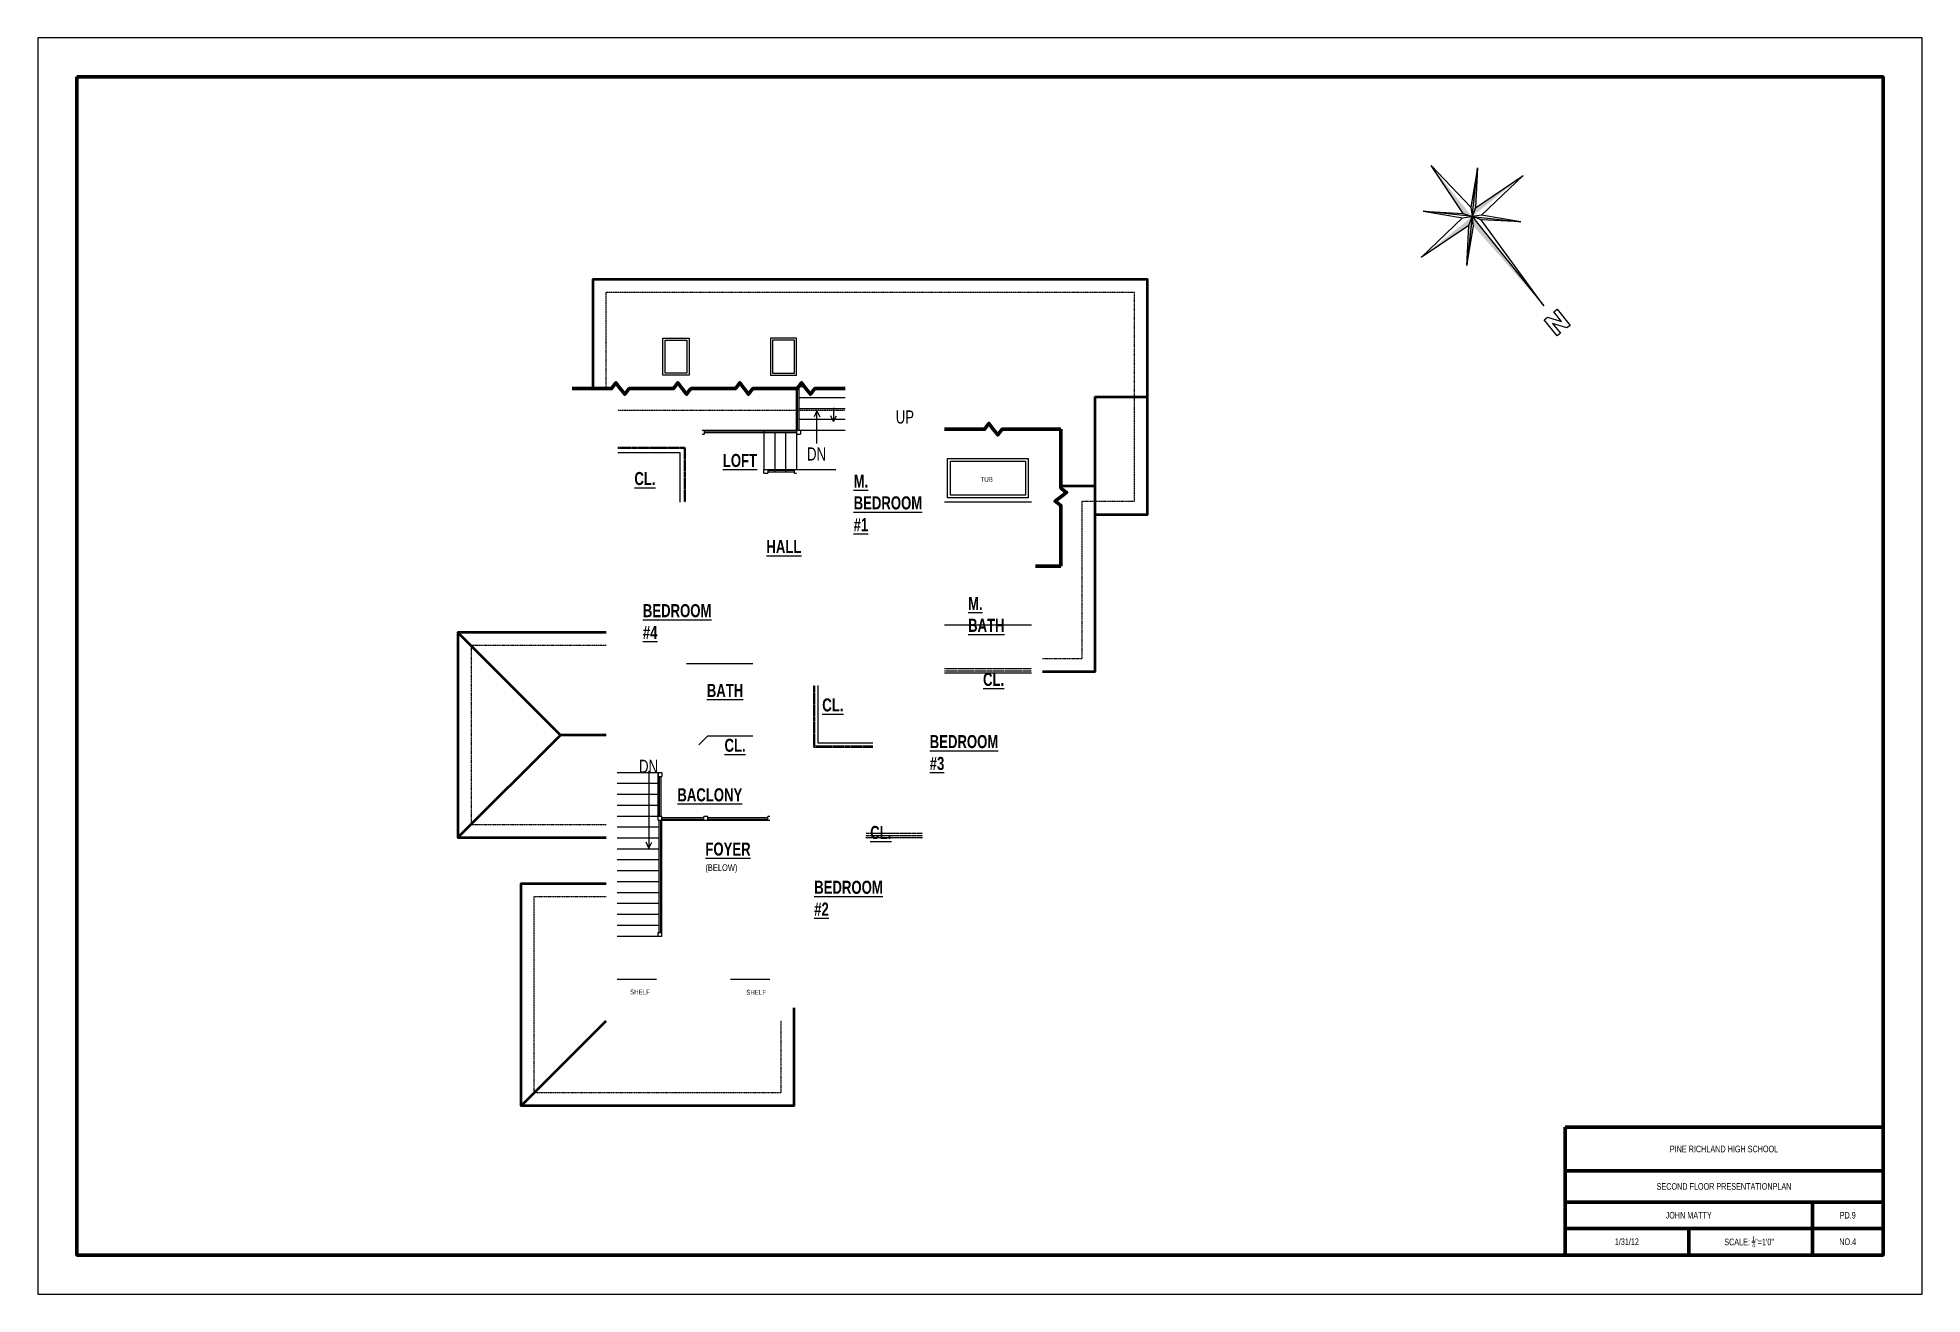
# Model space of a CAD drawing. Header units: inches. Extents: x 43 to 7578, y 1297 to 3809.
# Drawn here: x 1979 to 3707, y 2657 to 3809 of the extents above; entities that cross this region are included whole.
import ezdxf

# ---------------------------------------------------------------- set-up
doc = ezdxf.new("R2010")
doc.units = ezdxf.units.IN
doc.header["$LTSCALE"] = 0.5
doc.header["$MEASUREMENT"] = 0
doc.linetypes.add('DASHED', pattern=[0.75, 0.5, -0.25])
doc.linetypes.add('HIDDEN2', pattern=[0.1875, 0.125, -0.0625])
doc.layers.add('A-Anno-Note', color=231, linetype='Continuous', lineweight=25)
doc.layers.add('P-Flor-Fixt', color=131, linetype='Continuous', lineweight=25)
doc.styles.add('Annotative', font='romans.shx', dxfattribs={"width": 0.75})
doc.styles.get("Standard").update_dxf_attribs({"font": 'romans.shx', "width": 0.75})

msp = doc.modelspace()

# ---------------------------------------------------------------- texts
at = {"char_height": 12, "attachment_point": 5, "style": 'Annotative'}
for s, width, insert in [('{\\fCityBlueprint|b0|i0|c2|p2;UP}', 7.21875, (2773.71834, 3461.28641)), ('{\\fCityBlueprint|b0|i0|c2|p2;DN}', 14.4375, (2692.73266, 3427.46944)), ('{\\fCityBlueprint|b0|i0|c2|p2;DN}', 14.4375, (2538.71258, 3141.12513))]:
    msp.add_mtext_dynamic_manual_height_columns(s, width=width, gutter_width=22.5, heights=[0], dxfattribs=dict(at, insert=insert)).dxf.set("width", 28.875)
at = {"attachment_point": 1, "style": 'Annotative'}
for s, width, insert, char_height in [('{\\fCityBlueprint|b1|i0|c2|p2;\\LLOFT}', 8.8367427, (2606.81589, 3427.51555), 12), ('{\\fCityBlueprint|b1|i0|c2|p2;\\LCL.}', 4.5, (2525.72772, 3410.95206), 12), ('{\\fCityBlueprint|b1|i0|c2|p2;\\LM. BEDROOM #1}', 73.4007215, (2726.77896, 3408.62173), 12), ('{\\fCityBlueprint|b0|i0|c2|p2;TUB}', 6.5834546, (2843.10474, 3406.47136), 4.5), ('{\\fCityBlueprint|b1|i0|c2|p2;\\LHALL}', 8.8367427, (2646.75038, 3348.56881), 12), ('{\\fCityBlueprint|b1|i0|c2|p2;\\LBEDROOM #4}', 64.0447443, (2533.49728, 3289.81073), 12), ('{\\fCityBlueprint|b1|i0|c2|p2;\\LM. BATH}', 35.3305504, (2831.68492, 3296.3788), 12), ('{\\fCityBlueprint|b1|i0|c2|p2;\\LBATH}', 9.3391969, (2592.13112, 3216.65269), 12), ('{\\fCityBlueprint|b1|i0|c2|p2;\\LCL.}', 4.5, (2845.39234, 3226.82741), 12), ('{\\fCityBlueprint|b1|i0|c2|p2;\\LCL.}', 4.5, (2697.98472, 3203.38955), 12), ('{\\fCityBlueprint|b1|i0|c2|p2;\\LCL.}', 4.5, (2608.35583, 3166.42991), 12), ('{\\fCityBlueprint|b1|i0|c2|p2;\\LBEDROOM #3}', 63.6449546, (2796.51715, 3169.76828), 12), ('{\\fCityBlueprint|b1|i0|c2|p2;\\LBACLONY}', 4.5, (2565.12891, 3120.97298), 12), ('{\\fCityBlueprint|b1|i0|c2|p2;\\LCL.}', 4.5, (2741.94199, 3086.48355), 12), ('{\\fCityBlueprint|b1|i0|c2|p2;\\LFOYER \\fCityBlueprint|b0|i0|c2|p2;\\H0.5x;\\l(BELOW)}', 28.8221438, (2590.81311, 3071.2376), 12), ('{\\fCityBlueprint|b1|i0|c2|p2;\\LBEDROOM #2}', 68.183116, (2690.61519, 3036.21067), 12), ('{\\fCityBlueprint|b0|i0|c2|p2;SHELF}', 10.4928831, (2521.78694, 2936.48937), 4.5), ('{\\fCityBlueprint|b0|i0|c2|p2;SHELF}', 10.4928831, (2628.34549, 2936.19911), 4.5)]:
    msp.add_mtext_dynamic_manual_height_columns(s, width=width, gutter_width=22.5, heights=[0], dxfattribs=dict(at, insert=insert, char_height=char_height))
at = {"color": 7, "char_height": 6.075, "attachment_point": 5}
for s, width, insert in [('{\\fCityBlueprint|b0|i0|c2|p2;PINE RICHLAND HIGH SCHOOL}', 125.360318, (3524.81536, 2790.27749)), ('{\\fCityBlueprint|b0|i0|c2|p2;SECOND FLOOR PRESENTATIONPLAN}', 115.9333292, (3524.81536, 2755.93349)), ('{\\fCityBlueprint|b0|i0|c2|p2;JOHN MATTY}', 58.5197, (3492.41536, 2729.52749)), ('{\\fCityBlueprint|b0|i0|c2|p2;PD.9}', 0.2333352, (3638.21536, 2729.52749)), ('{\\fCityBlueprint|b0|i0|c2|p2;1/31/12}', 0.3315574, (3435.71536, 2705.22749)), ('\\A1;{\\fCityBlueprint|b0|i0|c2|p2;SCALE: \\H0.7x;\\S1/4;\\H1.4286x;"=1\'0"}', 76.2026687, (3547.80923, 2705.07486)), ('{\\fCityBlueprint|b0|i0|c2|p2;NO.4}', 0.2333352, (3638.21536, 2705.22749))]:
    msp.add_mtext_dynamic_manual_height_columns(s, width=width, gutter_width=1, heights=[0], dxfattribs=dict(at, insert=insert))

# ---------------------------------------------------------------- blocks, each defined once
blk = doc.blocks.new('Anno_North_K_Metric')
at = {"color": 0, "linetype": 'ByBlock', "lineweight": -2}
for p, q in [((-0.5, 0.83), (0, 6.67)), ((0.5, 0.83), (0, 6.67)), ((0, 0), (-3.54, 3.54)), ((-3.54, 3.54), (-0.83, 0.5)), ((0, 0), (-3.54, 3.54)), ((-3.54, 3.54), (-0.5, 0.83)), ((0, 0), (3.54, 3.54)), ((0, 0), (3.54, 3.54)), ((3.54, 3.54), (0.5, 0.83)), ((3.54, 3.54), (0.83, 0.5)), ((-0.83, 0.5), (-6.67, 0)), ((-0.83, -0.5), (-6.67, 0)), ((0, 0), (-3.54, -3.54)), ((0, 0), (-3.54, -3.54)), ((-0.83, 0.5), (0, 0)), ((-0.83, -0.5), (0, 0)), ((-0.83, -0.5), (0, 0)), ((-0.5, 0.83), (0, 0)), ((-0.5, 0.83), (0, 0)), ((-0.5, -0.83), (0, 0)), ((0.5, 0.83), (0, 0)), ((0.83, 0.5), (0, 0)), ((0.83, 0.5), (0, 0)), ((0.83, 0.5), (0, 0)), ((0, 0), (11.67, 0)), ((0, 0), (3.54, -3.54)), ((0, 0), (3.54, -3.54)), ((0, 0), (0, 0)), ((0, 0), (0, 0)), ((0, 0), (0, 0)), ((0, 0), (0, 0)), ((0, 0), (0, 0)), ((0, 0), (0, 0)), ((0, 0), (0, 0)), ((0, 0), (0, 0)), ((0.5, -0.83), (0, 0)), ((0, 0), (0, 0)), ((0, 0), (0, 0)), ((0, 0), (0, 0)), ((0, 0), (0, 0)), ((0.5, -0.83), (0, 0)), ((0, 0), (0, 0)), ((0, 0), (0, 0)), ((0, 0), (0, 0)), ((0, 0), (0, 0)), ((0.83, -0.5), (0, 0)), ((11.67, 0), (0.83, 0.5)), ((12.79, 0.41), (12.79, 0.83)), ((12.79, 0.83), (14.89, 0.83)), ((14.05, 0.41), (12.79, 0.41)), ((12.79, -0.43), (14.05, 0.41)), ((14.89, 0.41), (13.63, -0.43)), ((14.89, 0.83), (14.89, 0.41)), ((-3.54, -3.54), (-0.83, -0.5)), ((-3.54, -3.54), (-0.5, -0.83)), ((-0.5, -0.83), (0, -6.67)), ((0.5, -0.83), (0, -6.67)), ((3.54, -3.54), (0.5, -0.83)), ((3.54, -3.54), (0.83, -0.5)), ((12.79, -0.85), (12.79, -0.43)), ((14.89, -0.85), (12.79, -0.85)), ((13.63, -0.43), (14.89, -0.43)), ((14.89, -0.43), (14.89, -0.85))]:
    blk.add_line(p, q, dxfattribs=at)
for points in [[(0, 6.67), (0, 0), (-0.5, 0.83)], [(-3.54, 3.54), (0, 0), (-0.5, 0.83)], [(3.54, 3.54), (0, 0), (0.83, 0.5)], [(-6.67, 0), (0, 0), (-0.83, -0.5)], [(-3.54, -3.54), (0, 0), (-0.83, -0.5)], [(0, 0), (11.67, 0), (0.83, -0.5)], [(0, -6.67), (0, 0), (0.5, -0.83)], [(3.54, -3.54), (0, 0), (0.5, -0.83)]]:
    blk.add_solid(points, dxfattribs=at)

# ---------------------------------------------------------------- linework, layer by layer
for p, q in [((2674.42931, 3449.23944), (2674.42931, 3487.42628)), ((2674.42931, 3479.23944), (2675.42931, 3479.23944)), ((2675.42931, 3449.23944), (2675.42931, 3487.93987)), ((2676.92931, 3449.23944), (2676.92931, 3489.90987)), ((2676.92931, 3489.23944), (2681.67703, 3489.23944)), ((2676.92931, 3479.23944), (2718.92931, 3479.23944)), ((2602.35089, 3467.63443), (2602.41869, 3467.73944)), ((2674.42931, 3469.23944), (2675.42931, 3469.23944)), ((2674.42931, 3459.23944), (2675.42931, 3459.23944)), ((2676.92931, 3469.23944), (2718.92931, 3469.23944)), ((2676.92931, 3459.23944), (2718.92931, 3459.23944)), ((2693.10066, 3467.0875), (2695.63637, 3461.64966)), ((2708.36293, 3457.10164), (2705.82722, 3462.53948)), ((2708.36293, 3469.71232), (2708.36293, 3457.10164)), ((2708.36293, 3457.10164), (2710.89864, 3462.53948)), ((2587.92931, 3449.23944), (2704.42931, 3449.23944)), ((2587.92931, 3445.73944), (2589.67931, 3445.73944)), ((2589.67931, 3449.23944), (2589.67931, 3445.73944)), ((2674.42931, 3448.23944), (2589.67931, 3448.23944)), ((2674.42931, 3446.73944), (2589.67931, 3446.73944)), ((2644.42931, 3449.23944), (2644.42931, 3445.73944)), ((2644.42931, 3445.73944), (2644.42931, 3413.23944)), ((2654.42931, 3449.23944), (2654.42931, 3448.23944)), ((2654.42931, 3446.73944), (2654.42931, 3413.23944)), ((2664.42931, 3449.23944), (2664.42931, 3448.23944)), ((2664.42931, 3446.73944), (2664.42931, 3413.23944)), ((2674.42931, 3449.23944), (2718.92931, 3449.23944)), ((2674.42931, 3449.23944), (2674.42931, 3445.73944)), ((2674.42931, 3446.73944), (2674.42931, 3413.23944)), ((2674.42931, 3445.73944), (2677.92931, 3445.73944)), ((2677.92931, 3449.23944), (2677.92931, 3445.73944)), ((2644.42931, 3409.73944), (2644.42931, 3413.23944)), ((2644.42931, 3413.23944), (2710.42931, 3413.23944)), ((2644.42931, 3409.73944), (2647.92931, 3409.73944)), ((2647.92931, 3413.23944), (2647.92931, 3409.73944)), ((2672.67931, 3412.23944), (2647.92931, 3412.23944)), ((2672.67931, 3410.73944), (2647.92931, 3410.73944)), ((2654.42931, 3412.23944), (2654.42931, 3410.73944)), ((2664.42931, 3412.23944), (2664.42931, 3410.73944)), ((2672.67931, 3409.73944), (2672.67931, 3413.23944)), ((2672.67931, 3409.73944), (2674.42931, 3409.73944)), ((2889.92931, 3383.31537), (2809.92931, 3383.31537)), ((2889.92931, 3270.45046), (2809.92931, 3270.45046)), ((2573.42931, 3235.23944), (2634.42931, 3235.23944)), ((2809.92931, 3226.73944), (2889.92931, 3226.73944)), ((2592.90611, 3168.73944), (2584.84375, 3160.67708)), ((2634.42931, 3168.73944), (2592.90611, 3168.73944)), ((2550.92931, 3135.23944), (2509.92931, 3135.23944)), ((2547.42931, 3135.23944), (2547.42931, 3131.73944)), ((2547.42931, 3095.23944), (2547.42931, 3135.23944)), ((2547.42931, 3131.73944), (2550.92931, 3131.73944)), ((2548.42931, 3131.73944), (2548.42931, 3095.23944)), ((2549.92931, 3131.73944), (2549.92931, 3095.23944)), ((2550.92931, 3135.23944), (2550.92931, 3131.73944)), ((2547.42931, 3125.23944), (2509.92931, 3125.23944)), ((2547.42931, 3115.23944), (2509.92931, 3115.23944)), ((2547.42931, 3105.23944), (2509.92931, 3105.23944)), ((2548.42931, 3095.23944), (2509.92931, 3095.23944)), ((2550.92931, 3095.23944), (2547.42931, 3095.23944)), ((2547.42931, 3091.73944), (2547.42931, 3095.23944)), ((2550.92931, 3095.23944), (2549.92931, 3095.23944)), ((2550.92931, 3091.73944), (2550.92931, 3095.23944)), ((2592.92931, 3095.23944), (2589.42931, 3095.23944)), ((2589.42931, 3091.73944), (2589.42931, 3095.23944)), ((2592.92931, 3091.73944), (2592.92931, 3095.23944)), ((2649.94801, 3095.23944), (2648.19801, 3095.23944)), ((2648.19801, 3091.73944), (2648.19801, 3095.23944)), ((2548.42931, 3085.23944), (2509.92931, 3085.23944)), ((2548.42931, 2988.73945), (2548.42931, 3091.73944)), ((2549.92931, 2988.73945), (2549.92931, 3091.73944)), ((2550.92931, 3085.23944), (2549.92931, 3085.23944)), ((2550.92931, 2985.23944), (2550.92931, 3091.73944)), ((2548.42931, 3075.23944), (2509.92931, 3075.23944)), ((2548.42931, 3065.23944), (2509.92931, 3065.23944)), ((2539.08057, 3066.09467), (2541.61628, 3071.53252)), ((2550.92931, 3075.23944), (2549.92931, 3075.23944)), ((2550.92931, 3065.23944), (2549.92931, 3065.23944)), ((2737.95059, 3075.73944), (2789.92931, 3075.73944)), ((2548.42931, 3055.23944), (2509.92931, 3055.23944)), ((2548.42931, 3045.23944), (2509.92931, 3045.23944)), ((2550.92931, 3055.23944), (2549.92931, 3055.23944)), ((2550.92931, 3045.23945), (2549.92931, 3045.23945)), ((2550.92931, 3045.23944), (2549.92931, 3045.23944)), ((2548.42931, 3035.23944), (2509.92931, 3035.23944)), ((2548.42931, 3025.23944), (2509.92931, 3025.23944)), ((2550.92931, 3035.23944), (2549.92931, 3035.23944)), ((2550.92931, 3025.23944), (2549.92931, 3025.23944)), ((2548.42931, 3015.23944), (2509.92931, 3015.23944)), ((2550.92931, 3015.23944), (2549.92931, 3015.23944)), ((2550.92931, 3015.23944), (2549.92931, 3015.23944)), ((2548.42931, 3005.23944), (2509.92931, 3005.23944)), ((2548.42931, 2995.23944), (2509.92931, 2995.23944)), ((2550.92931, 3005.23944), (2549.92931, 3005.23944)), ((2550.92931, 2995.23944), (2549.92931, 2995.23944)), ((2550.92931, 2985.23944), (2509.92931, 2985.23944)), ((2547.42931, 2988.73945), (2550.92931, 2988.73945)), ((2547.42931, 2985.23945), (2547.42931, 2988.73945)), ((2545.92931, 2945.73944), (2509.92931, 2945.73944)), ((2649.94801, 2945.73944), (2613.92931, 2945.73944))]:
    msp.add_line(p, q)
at = {"lineweight": 50}
for p, q in [((2947.92931, 3479.73944), (2995.92931, 3479.73944)), ((2947.92931, 3479.73944), (2947.92931, 3371.73944)), ((2947.92931, 3397.88364), (2916.79935, 3397.88364)), ((2363.92931, 3263.73944), (2457.92931, 3169.73944)), ((2363.92931, 3075.73944), (2457.92931, 3169.73944)), ((2499.92931, 3169.73944), (2457.92931, 3169.73944)), ((2421.92931, 2829.73944), (2499.92931, 2907.73944))]:
    msp.add_line(p, q, dxfattribs=at)
at = {"linetype": 'DASHED'}
msp.add_line((2510.42931, 3467.73944), (2718.92931, 3467.73944), dxfattribs=at)
at = {"lineweight": 70}
for p, q in [((2916.79935, 3324.47522), (2893.42931, 3324.47522)), ((3670.61536, 2810.36549), (3379.01536, 2810.36549)), ((3379.01536, 2810.36549), (3379.01536, 2693.07749)), ((3379.01536, 2770.18949), (3670.61536, 2770.18949)), ((3379.01536, 2741.67749), (3670.61536, 2741.67749)), ((3605.81536, 2717.37749), (3605.81536, 2741.67749)), ((3379.01536, 2717.37749), (3670.61536, 2717.37749)), ((3492.41536, 2693.07749), (3492.41536, 2717.37749)), ((3605.81536, 2693.07749), (3605.81536, 2717.37749))]:
    msp.add_line(p, q, dxfattribs=at)
at = {"linetype": 'HIDDEN2'}
for p, q in [((2809.92931, 3230.73944), (2889.92931, 3230.73944)), ((2809.92931, 3228.73944), (2889.92931, 3228.73944)), ((2737.95059, 3079.73944), (2789.92931, 3079.73944)), ((2737.95059, 3077.73944), (2789.92931, 3077.73944))]:
    msp.add_line(p, q, dxfattribs=at)
for points in [[(1978.61536, 3809.07749), (1978.61536, 2657.07749), (3706.61536, 2657.07749), (3706.61536, 3809.07749)], [(2551.92931, 3533.64146), (2575.92931, 3533.64146), (2575.92931, 3499.64146), (2551.92931, 3499.64146)], [(2553.92931, 3531.64146), (2573.92931, 3531.64146), (2573.92931, 3501.64146), (2553.92931, 3501.64146)], [(2674.42931, 3533.64146), (2650.42931, 3533.64146), (2650.42931, 3499.64146), (2674.42931, 3499.64146)], [(2672.42931, 3531.64146), (2652.42931, 3531.64146), (2652.42931, 3501.64146), (2672.42931, 3501.64146)]]:
    msp.add_lwpolyline(points, close=True)
at = {"lineweight": 70}
msp.add_lwpolyline([(2014.61536, 3773.07749), (2014.61536, 2693.07749), (3670.61536, 2693.07749), (3670.61536, 3773.07749)], close=True, dxfattribs=at)
at = {"lineweight": 50}
for points in [[(2487.92931, 3487.92628), (2487.92931, 3587.73944), (2995.92931, 3587.73944), (2995.92931, 3371.73944), (2947.92931, 3371.73944), (2947.92931, 3227.73944), (2899.92931, 3227.73944)], [(2499.92931, 3263.73944), (2363.92931, 3263.73944), (2363.92931, 3075.73944), (2499.92931, 3075.73944)], [(2671.94801, 2919.73944), (2671.94801, 2829.73944), (2421.92931, 2829.73944), (2421.92931, 3033.73944), (2499.92931, 3033.73944)]]:
    msp.add_lwpolyline(points, dxfattribs=at)
at = {"linetype": 'DASHED'}
for points in [[(2499.92931, 3487.92628), (2499.92931, 3575.73944), (2983.92931, 3575.73944), (2983.92931, 3383.73944), (2935.92931, 3383.73944), (2935.92931, 3239.73944), (2899.92931, 3239.73944)], [(2499.92931, 3251.73944), (2375.92931, 3251.73944), (2375.92931, 3087.73944), (2499.92931, 3087.73944)], [(2659.94801, 2907.73944), (2659.94801, 2841.73944), (2433.92931, 2841.73944), (2433.92931, 3021.73944), (2499.92931, 3021.73944)]]:
    msp.add_lwpolyline(points, dxfattribs=at)
at = {"lineweight": 70}
for points in [[(2468.60861, 3487.42628), (2504.78542, 3487.42628), (2508.7951, 3492.69233), (2512.80478, 3487.42628), (2516.81446, 3482.16024), (2520.82414, 3487.42628), (2541.18025, 3487.42628), (2561.53636, 3487.42628), (2565.54604, 3492.69233), (2569.55572, 3487.42628), (2573.5654, 3482.16024), (2577.57508, 3487.42628), (2597.9312, 3487.42628), (2618.28731, 3487.42628), (2622.29699, 3492.69233), (2626.30667, 3487.42628), (2630.31635, 3482.16024), (2634.32603, 3487.42628), (2654.68214, 3487.42628), (2675.03825, 3487.42628), (2679.04793, 3492.69233), (2683.05761, 3487.42628), (2687.06729, 3482.16024), (2691.07697, 3487.42628), (2718.92931, 3487.42628)], [(2809.92931, 3450.17906), (2820.76059, 3450.17906), (2846.78903, 3450.17906), (2850.79871, 3455.44511), (2854.80839, 3450.17906), (2858.81807, 3444.91302), (2862.82775, 3450.17906), (2893.33224, 3450.17906), (2916.79935, 3450.17906)], [(2916.79935, 3324.47522), (2916.79935, 3354.14031), (2916.79935, 3380.16874), (2911.5333, 3384.17842), (2916.79935, 3388.1881), (2922.06539, 3392.19778), (2916.79935, 3396.20746), (2916.79935, 3426.71196), (2916.79935, 3450.17906)]]:
    msp.add_lwpolyline(points, dxfattribs=at)
for points in [[(2693.10066, 3437.0875), (2693.10066, 3467.0875), (2690.56495, 3461.64966)], [(2510.42931, 3428.73944), (2567.42931, 3428.73944), (2567.42931, 3383.23944)], [(2693.92931, 3215.23944), (2693.92931, 3162.73944), (2744.42931, 3162.73944)], [(2539.08057, 3136.91947), (2539.08057, 3066.09467), (2536.54486, 3071.53252)], [(2550.92931, 3094.23943), (2589.42931, 3094.23944)], [(2592.92931, 3094.23944), (2648.19801, 3094.23944)], [(2547.42931, 3091.73944), (2635.92931, 3091.73944), (2649.94801, 3091.73944)], [(2550.92931, 3092.73943), (2589.42931, 3092.73944)], [(2592.92931, 3092.73944), (2648.19801, 3092.73944)]]:
    msp.add_lwpolyline(points)
at = {"linetype": 'HIDDEN2'}
for points in [[(2510.42931, 3433.73944), (2572.42931, 3433.73944), (2572.42931, 3383.23944)], [(2510.42931, 3432.73944), (2571.42931, 3432.73944), (2571.42931, 3383.23944)], [(2689.92931, 3215.23944), (2689.92931, 3158.73944), (2744.42931, 3158.73944)], [(2690.92931, 3215.23944), (2690.92931, 3159.73944), (2744.42931, 3159.73944)]]:
    msp.add_lwpolyline(points, dxfattribs=at)
at = {"layer": 'P-Flor-Fixt'}
for points in [[(2812.92931, 3423.31537), (2886.92931, 3423.31537), (2886.92931, 3387.31537), (2812.92931, 3387.31537)], [(2815.42931, 3420.81537), (2884.42931, 3420.81537), (2884.42931, 3389.81537), (2815.42931, 3389.81537)]]:
    msp.add_lwpolyline(points, close=True, dxfattribs=at)

# ---------------------------------------------------------------- block references
at = {"layer": 'A-Anno-Note', "color": 7, "xscale": 8.999999999999957, "yscale": 8.999999999999957, "zscale": 8.999999999999957, "rotation": 308.8202676105928}
msp.add_blockref('Anno_North_K_Metric', (3293.79776, 3645.05938), dxfattribs=at)

msp.set_redraw_order([(e.dxf.handle, doc.entitydb.next_handle()) for e in msp.query("TEXT MTEXT ATTDEF DIMENSION ARC_DIMENSION")])  # texts and dimensions are drawn at this point

doc.saveas('drawing.dxf')
